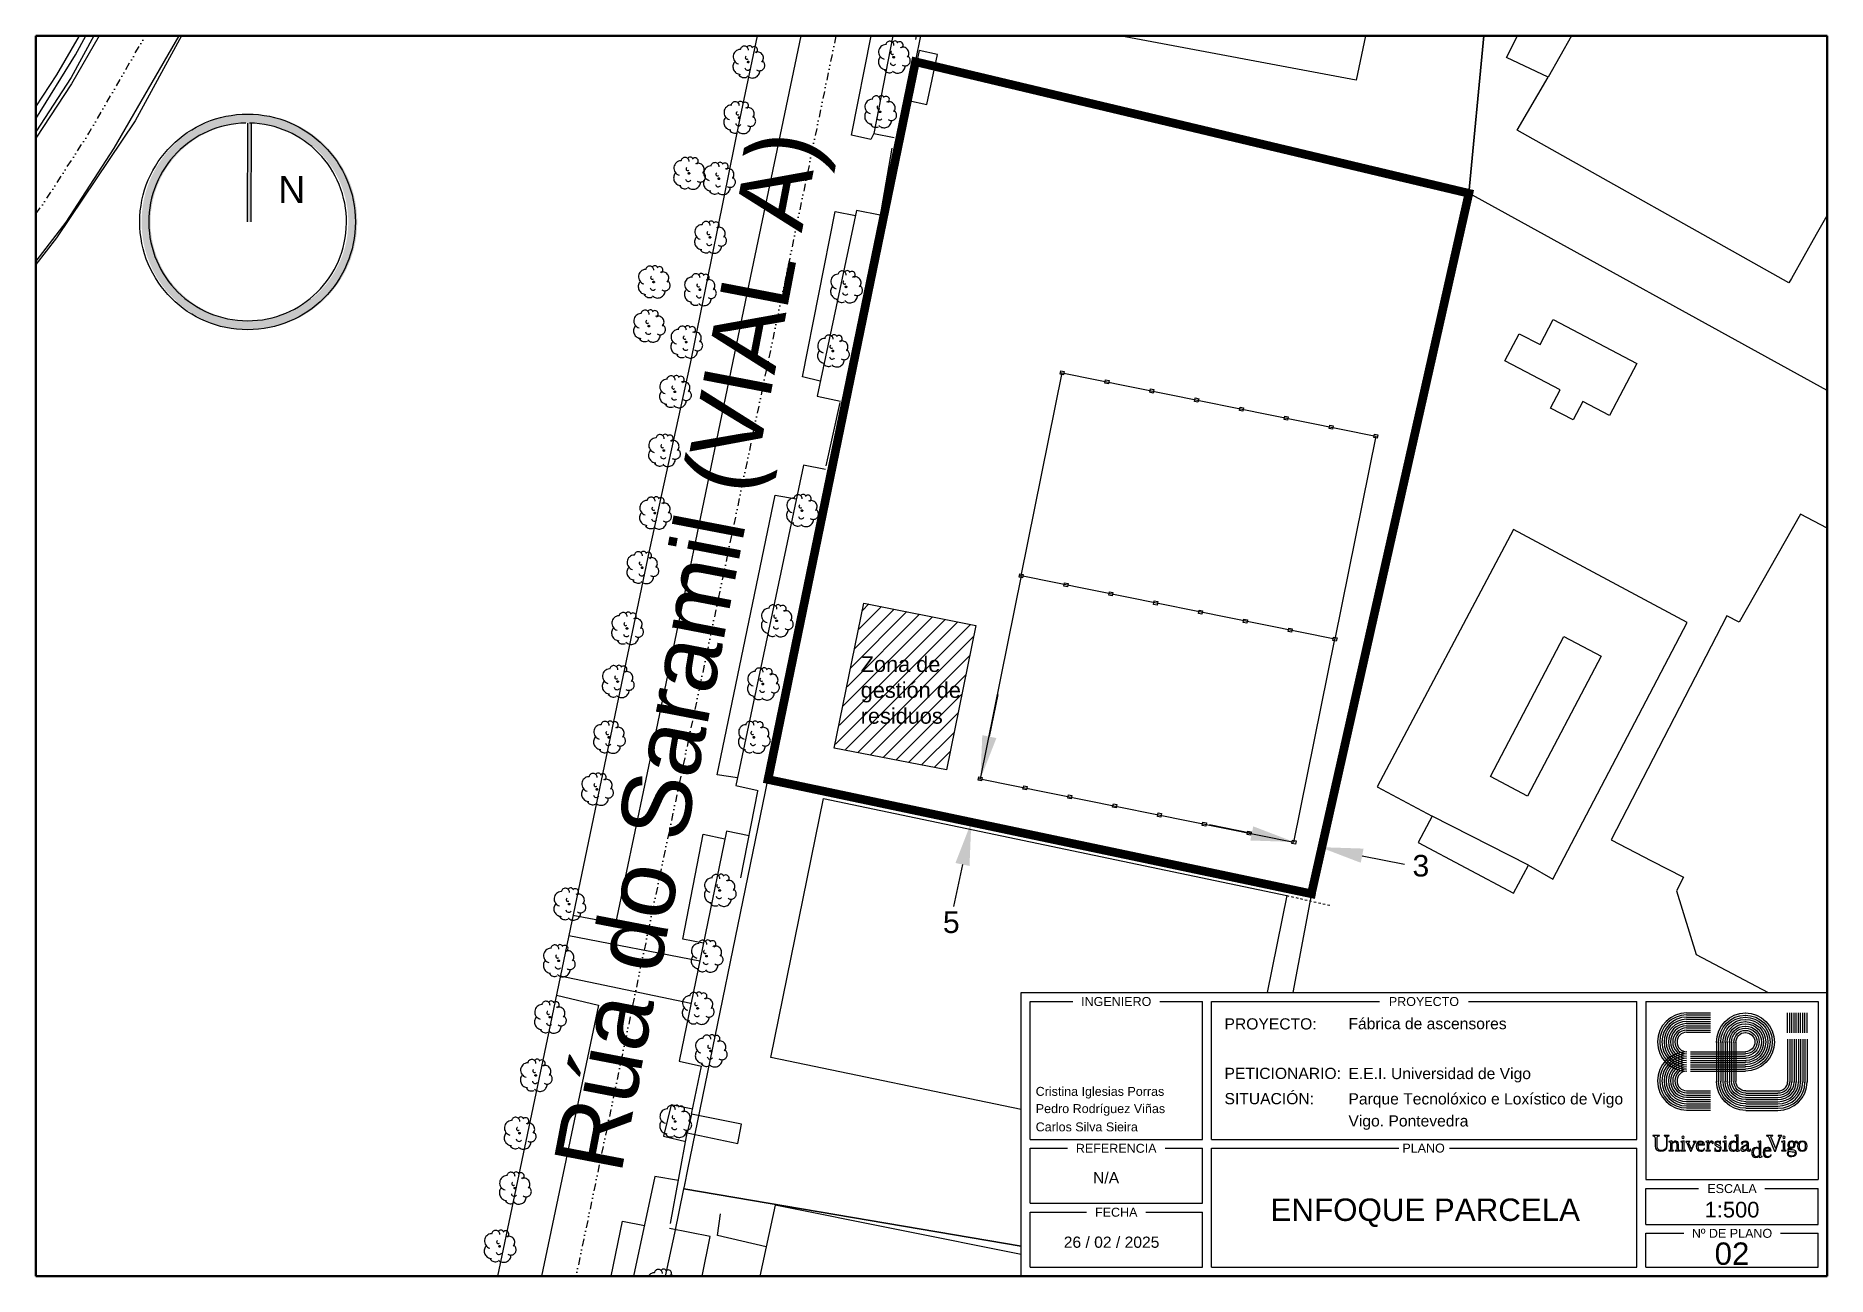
# Paper-space layout 'Enfoque de parcela' of a CAD drawing. Header units: metres, sheet in millimetres. Extents: x 9 to 409, y 9 to 286.
# The model-space entities are those that its viewports show. They can reach past a viewport. Long polylines and large blocks are cut down to what shows.
import ezdxf
from ezdxf.enums import TextEntityAlignment as Align

# ---------------------------------------------------------------- set-up
doc = ezdxf.new("R2010")
doc.units = ezdxf.units.M
doc.header["$MEASUREMENT"] = 0
doc.header["$PDSIZE"] = -1
for name, pattern in [('CONTINUA', [0]), ('DISCONT', [2, 1, -1]), ('MORSE_D', [31.75, 12.7, -6.35, 0, -6.35, 0, -6.35])]:
    doc.linetypes.add(name, pattern=pattern)
for name, color, linetype in [('000000 Nombre Calle', 7, 'Continuous'), ('052006 Division alturas', 9, 'Continuous'), ('052016 Cobertizo', 7, 'Continuous'), ('052019 Cubierta edificio auxiliar', 9, 'DISCONT'), ('052020 Edificacion alero', 2, 'Continuous'), ('052027 Edificacion por pie_alero', 2, 'Continuous'), ('052028 Edificacion pie nuevo', 2, 'Continuous'), ('072001 Borde aglomerado u hormigon', 7, 'Continuous'), ('072004 Bordillo Acera', 1, 'Continuous'), ('082003 Puerta', 7, 'Continuous'), ('082008 Bionda', 7, 'BIONDA'), ('092008 Monumento', 7, 'Continuous'), ('101001 Arbol', 3, 'Continuous'), ('102006 Seto', 3, 'SETO'), ('192006 Paso cebra', 9, 'Continuous'), ('192008 Linea blanca', 9, 'Continuous'), ('192009 Grandes aparcamientos', 9, 'Continuous'), ('202001 Eje Calle', 254, 'MORSE_D'), ('Estructura', 9, 'Continuous'), ('Gestión de residuos', 150, 'Continuous'), ('Norte enfoque', 7, 'Continuous'), ('PARCELA', 7, 'Continuous')]:
    doc.layers.add(name, color=color, linetype=linetype)
for name, color, linetype, lineweight in [('992006 Lineas cajetin', 7, 'Continuous', 0), ('Borde Formato', 7, 'Continuous', 50), ('Cajetin.Lineas', 7, 'CONTINUA', 25), ('Cajetin.Textos', 7, 'CONTINUA', 25), ('Cajetin.Titulos', 7, 'CONTINUA', 25), ('Ventana grafica 1', 7, 'Continuous', 25)]:
    doc.layers.add(name, color=color, linetype=linetype, lineweight=lineweight)
doc.styles.get("Standard").update_dxf_attribs({"font": 'arial.ttf'})
doc.linetypes.add('BIONDA', pattern='A,6,[137,GEOGRAMA.SHX,S=0.75,R=0,X=0,Y=-0.5],6', length=12)
doc.linetypes.add('SETO', pattern='A,0,-1.2,1,[135,GEOGRAMA.SHX,S=0.4,R=0,X=0.5,Y=-0.5],1', length=3.2)
doc.dimstyles.get("Standard").update_dxf_attribs({"dimtxt": 0.18, "dimasz": 0.18, "dimexe": 0.18, "dimexo": 0.0625, "dimgap": 0.09, "dimtad": 0, "dimtih": 1, "dimtoh": 1, "dimdec": 4, "dimzin": 0, "dimdsep": 46, "dimtxsty": 'Standard', "dimcen": 0.09, "dimadec": 0, "dimazin": 0, "dimtfac": 1, "dimtdec": 4, "dimtofl": 0, "dimtmove": 0, "dimatfit": 3, "dimfxl": 1, "dimtolj": 1, "dimtzin": 0, "dimarcsym": 0})

psp = doc.layouts.new('Enfoque de parcela')

# ---------------------------------------------------------------- texts
at = {"layer": 'Cajetin.Textos'}
for s, height, p in [('PROYECTO:', 2.5, (274.63, 64.29)), ('Fábrica de ascensores', 2.5, (302.3, 64.36)), ('PETICIONARIO:', 2.5, (274.63, 53.24)), ('E.E.I. Universidad de Vigo', 2.5, (302.3, 53.21)), ('Cristina Iglesias Porras', 2, (232.46, 49.47)), ('SITUACIÓN:', 2.5, (274.63, 47.6)), ('Parque Tecnolóxico e Loxístico de Vigo', 2.5, (302.3, 47.55)), ('Pedro Rodríguez Viñas', 2, (232.49, 45.62)), ('Vigo. Pontevedra', 2.5, (302.3, 42.63)), ('Carlos Silva Sieira', 2, (232.46, 41.54)), ('           N/A', 2.5, (234.61, 29.93)), ('  26 / 02 / 2025', 2.5, (236.79, 15.54))]:
    psp.add_text(s, height=height, dxfattribs=at).set_placement(p)
for s, height, p in [('ENFOQUE PARCELA', 5, (319.46, 21.54)), ('1:500', 3.5, (387.95, 22.31)), ('02', 5, (387.95, 11.73))]:
    psp.add_text(s, height=height, dxfattribs=at).set_placement(p, align=Align.CENTER)
at = {"layer": 'Cajetin.Titulos'}
for s, p in [('INGENIERO', (250.45, 70.54)), ('PROYECTO', (319.16, 70.54)), ('REFERENCIA', (250.45, 37.76)), ('PLANO', (319.08, 37.81)), ('ESCALA', (387.95, 28.76)), ('FECHA', (250.45, 23.48)), ('Nº DE PLANO', (387.95, 18.77))]:
    psp.add_text(s, height=2, dxfattribs=at).set_placement(p, align=Align.MIDDLE_CENTER)

msp = doc.modelspace()

# ---------------------------------------------------------------- texts
at = {"layer": '000000 Nombre Calle', "insert": (523844.7774, 4669617.29037), "char_height": 8, "attachment_point": 1, "rotation": 79.1426727}
msp.add_mtext_dynamic_manual_height_columns('Rúa do Saramil (VIAL A)', width=140.7683216, gutter_width=1, heights=[0], dxfattribs=at)
at = {"layer": 'Gestión de residuos', "insert": (523880.42474, 4669675.9377), "char_height": 1.8, "attachment_point": 1}
msp.add_mtext_dynamic_manual_height_columns('Zona de gestión de residuos', width=13.8913773, gutter_width=1, heights=[13.3069], dxfattribs=at)
at = {"layer": 'Norte enfoque', "insert": (523812.90334, 4669731.62585), "char_height": 3.12476, "attachment_point": 1, "rotation": 359.8995168}
msp.add_mtext_dynamic_manual_height_columns('N', width=3.7707307, gutter_width=0.05208, heights=[0], dxfattribs=at)

# ---------------------------------------------------------------- blocks, each defined once
blk = doc.blocks.new('ARBOL')
at = {"color": 0}
blk.add_circle((0, 0), 0.0939, dxfattribs=at)
for centre, radius, start, end in [((-0.9, 0.61), 0.852, 92.28, 254.58), ((-0.45, 1.37), 0.48, 359.2878, 173.6078), ((-0.15, 0.51), 0.192, 119.14, 310.56), ((0.16, 1.55), 0.336, 23.1565, 160.4665), ((0.7, 1.41), 0.384, 301.578, 139.328), ((1.05, 0.46), 0.708, 319.8556, 114.7656), ((1.31, -0.4), 0.612, 235.5275, 62.0275), ((-0.89, -0.54), 0.888, 142.64, 266.54), ((-0.48, -1.08), 0.72, 213.78, 295.32), ((-0.06, -0.61), 0.336, 189.64, 323.88), ((0.48, -1), 0.852, 224.67, 0.24)]:
    blk.add_arc(centre, radius, start, end, dxfattribs=at)
blk = doc.blocks.new('*D14')
at = {"layer": 'Defpoints', "color": 0, "transparency": 16777216}
for p in [(523930.64, 4669654.41), (523933.63, 4669653.8), (523933.64, 4669653.83)]:
    blk.add_point(p, dxfattribs=at)
at = {"layer": 'Estructura', "color": 0, "lineweight": -2, "transparency": 16777216}
for p, q in [((523925.74, 4669655.42), (523920.84, 4669656.41)), ((523930.65, 4669654.47), (523930.68, 4669654.61)), ((523933.64, 4669653.87), (523933.67, 4669654)), ((523938.54, 4669652.84), (523943.44, 4669651.85))]:
    blk.add_line(p, q, dxfattribs=at)
at = {"layer": 'Estructura', "color": 0, "transparency": 16777216}
for points in [[(523925.91, 4669656.24), (523925.58, 4669654.6), (523930.64, 4669654.43)], [(523938.7, 4669653.66), (523938.37, 4669652.02), (523933.64, 4669653.83)]]:
    blk.add_solid(points, dxfattribs=at)
at = {"layer": 'Estructura', "color": 0, "transparency": 16777216, "insert": (523945.34, 4669651.66), "char_height": 0.18, "width": 0.1179, "attachment_point": 5}
blk.add_mtext('\\A1;{\\H13.88889x;3}', dxfattribs=at)
blk = doc.blocks.new('*D15')
at = {"layer": 'Defpoints', "color": 0, "transparency": 16777216}
for p in [(523894.27, 4669661.75), (523893.21, 4669656.72), (523893.24, 4669656.72)]:
    blk.add_point(p, dxfattribs=at)
at = {"layer": 'Estructura', "color": 0, "lineweight": -2, "transparency": 16777216}
for p, q in [((523895.33, 4669666.64), (523896.36, 4669671.53)), ((523894.33, 4669661.74), (523894.48, 4669661.71)), ((523893.27, 4669656.71), (523893.42, 4669656.68)), ((523892.21, 4669651.82), (523891.18, 4669646.93))]:
    blk.add_line(p, q, dxfattribs=at)
at = {"layer": 'Estructura', "color": 0, "transparency": 16777216}
for points in [[(523894.51, 4669666.81), (523896.15, 4669666.47), (523894.3, 4669661.74)], [(523891.4, 4669651.99), (523893.03, 4669651.65), (523893.24, 4669656.72)]]:
    blk.add_solid(points, dxfattribs=at)
at = {"layer": 'Estructura', "color": 0, "transparency": 16777216, "insert": (523890.92, 4669645.11), "char_height": 0.18, "width": 0.1193, "attachment_point": 5}
blk.add_mtext('\\A1;{\\H13.88889x;5}', dxfattribs=at)

# ---------------------------------------------------------------- dimensions: what is measured, and where the dimension line sits
at = {"layer": 'Estructura'}
for base, p1, p2, angle, text, picture, middle in [((523893.24277, 4669656.71519), (523894.2708, 4669661.75095), (523893.21285, 4669656.72149), 258.1209691, '{\\H13.88889x;5}', '*D15', (523890.92021, 4669645.10769)), ((523933.63547, 4669653.82775), (523930.63707, 4669654.409), (523933.6308, 4669653.80459), 348.5860322, '{\\H13.88889x;3}', '*D14', (523945.33676, 4669651.65553))]:
    dim = msp.add_linear_dim(base=base, p1=p1, p2=p2, angle=angle, text=text, dimstyle='Standard', override={"dimasz": 5, "dimtmove": 2}, dxfattribs=at)
    dim.commit()
    dim.dimension.update_dxf_attribs({"geometry": picture, "text_midpoint": middle, "dimtype": 161})

# ---------------------------------------------------------------- hatches: boundary and pattern name
at = {"layer": 'Gestión de residuos', "true_color": 0x000000}
h = msp.add_hatch(dxfattribs=at)
h.set_pattern_fill('ANSI31', color=18, scale=10)
h.set_pattern_definition([(45, (0, 0), (-0.88388347648, 0.88388347648), [])])
h.paths.add_polyline_path([(523893.72064, 4669679.44831), (523893.65092, 4669679.46239), (523893.665, 4669679.53211), (523891.9568, 4669679.87698), (523891.94272, 4669679.80725), (523891.80327, 4669679.83541), (523891.81735, 4669679.90513), (523890.10915, 4669680.25), (523890.09507, 4669680.18027), (523889.95563, 4669680.20843), (523889.9697, 4669680.27815), (523888.2615, 4669680.62302), (523888.24743, 4669680.55329), (523888.10798, 4669680.58145), (523888.12206, 4669680.65117), (523886.41385, 4669680.99604), (523886.39978, 4669680.92631), (523886.26033, 4669680.95447), (523886.27441, 4669681.02419), (523884.56621, 4669681.36906), (523884.55213, 4669681.29933), (523884.41269, 4669681.32749), (523884.42676, 4669681.39721), (523882.71856, 4669681.74208), (523882.70448, 4669681.67235), (523882.56504, 4669681.70051), (523882.57911, 4669681.77023), (523880.87091, 4669682.1151), (523880.85684, 4669682.04537), (523880.78711, 4669682.05945), (523879.12612, 4669673.83219), (523879.19584, 4669673.81811), (523879.18177, 4669673.74839), (523880.88997, 4669673.40352), (523880.90404, 4669673.47325), (523881.04349, 4669673.44509), (523881.02941, 4669673.37537), (523882.73762, 4669673.0305), (523882.75169, 4669673.10023), (523882.89114, 4669673.07207), (523882.87706, 4669673.00235), (523884.58526, 4669672.65748), (523884.59934, 4669672.72721), (523884.73878, 4669672.69905), (523884.72471, 4669672.62933), (523886.43291, 4669672.28446), (523886.44699, 4669672.35419), (523886.58643, 4669672.32603), (523886.57236, 4669672.25631), (523888.28056, 4669671.91145), (523888.29463, 4669671.98117), (523888.43408, 4669671.95302), (523888.42, 4669671.88329), (523890.1282, 4669671.53843), (523890.14228, 4669671.60815), (523890.28173, 4669671.58), (523890.26765, 4669671.51027), (523891.97585, 4669671.16541), (523891.98993, 4669671.23513), (523892.05965, 4669671.22105)])
h.paths.add_polyline_path([(523892.0315, 4669671.08161), (523891.96178, 4669671.09568), (523891.97585, 4669671.16541), (523890.26765, 4669671.51027), (523890.25357, 4669671.44055), (523890.11413, 4669671.4687), (523890.1282, 4669671.53843), (523888.42, 4669671.88329), (523888.40593, 4669671.81357), (523888.26648, 4669671.84172), (523888.28056, 4669671.91145), (523886.57236, 4669672.25631), (523886.55828, 4669672.18659), (523886.41883, 4669672.21474), (523886.43291, 4669672.28446), (523884.72471, 4669672.62933), (523884.71063, 4669672.55961), (523884.57119, 4669672.58776), (523884.58526, 4669672.65748), (523882.87706, 4669673.00235), (523882.86298, 4669672.93263), (523882.72354, 4669672.96078), (523882.73762, 4669673.0305), (523881.02941, 4669673.37537), (523881.01534, 4669673.30565), (523880.87589, 4669673.3338), (523880.88997, 4669673.40352), (523879.18177, 4669673.74839), (523879.16769, 4669673.67867), (523879.09797, 4669673.69275), (523877.43697, 4669665.46549), (523877.5067, 4669665.45141), (523877.49262, 4669665.38169), (523879.20082, 4669665.03682), (523879.2149, 4669665.10654), (523879.35434, 4669665.07839), (523879.34027, 4669665.00867), (523881.04847, 4669664.6638), (523881.06255, 4669664.73352), (523881.20199, 4669664.70537), (523881.18791, 4669664.63565), (523882.89612, 4669664.29078), (523882.91019, 4669664.3605), (523883.04964, 4669664.33235), (523883.03556, 4669664.26263), (523884.74376, 4669663.91776), (523884.75784, 4669663.98748), (523884.89729, 4669663.95933), (523884.88321, 4669663.88961), (523886.59141, 4669663.54474), (523886.60549, 4669663.61446), (523886.74493, 4669663.58631), (523886.73086, 4669663.51659), (523888.43906, 4669663.17172), (523888.45313, 4669663.24144), (523888.59258, 4669663.21329), (523888.5785, 4669663.14357), (523890.28671, 4669662.7987), (523890.30078, 4669662.86842), (523890.3705, 4669662.85435)])
at = {"layer": 'Norte enfoque'}
h = msp.add_hatch(color=256, dxfattribs=at)
h.dxf.hatch_style = 1
h.paths.add_polyline_path([(523797.07649, 4669726.31972, 1), (523822.07456, 4669726.27588, 1)])
h.paths.add_polyline_path([(523809.3873, 4669737.75372), (523809.36721, 4669726.29816), (523809.78384, 4669726.29743), (523809.80393, 4669737.75299, -109.99090834)], flags=16)
h.paths.add_polyline_path([(523811.78117, 4669726.79679), (523816.49601, 4669726.78852), (523816.50731, 4669733.22774), (523811.79246, 4669733.23601)], flags=8)

# ---------------------------------------------------------------- linework, layer by layer
at = {"layer": '052006 Division alturas', "flags": 128}
for points in [[(523966.20849, 4669754.01038), (523960.10849, 4669743.08038)], [(523953.40849, 4669662.02038), (523961.92849, 4669678.24038), (523966.23849, 4669675.98038), (523957.70849, 4669659.75038), (523953.40849, 4669662.02038)], [(523957.81849, 4669651.75038), (523946.65849, 4669657.42038)]]:
    msp.add_lwpolyline(points, dxfattribs=at)
at = {"layer": '052016 Cobertizo', "flags": 128}
for points in [[(523887.19849, 4669746.17038), (523885.94849, 4669740.38038), (523888.08849, 4669739.92038), (523889.32849, 4669745.71038), (523887.19849, 4669746.17038)], [(523860.31849, 4669620.72038), (523866.19849, 4669619.49038), (523866.61849, 4669621.73038), (523860.82849, 4669622.86038), (523860.31849, 4669620.72038)]]:
    msp.add_lwpolyline(points, dxfattribs=at)
at = {"layer": '052019 Cubierta edificio auxiliar', "flags": 128}
for points in [[(523929.78849, 4669648.21038), (523934.84849, 4669647.08038)], [(523903.23849, 4669614.88038), (523902.60849, 4669611.96038)]]:
    msp.add_lwpolyline(points, dxfattribs=at)
at = {"layer": '052020 Edificacion alero', "flags": 128}
for points in [[(523992.54849, 4669690.73237), (523989.33849, 4669692.43038), (523982.24849, 4669679.92038), (523980.80849, 4669680.63038), (523967.39849, 4669654.67038), (523972.08849, 4669652.26038), (523975.77849, 4669650.36038), (523974.95849, 4669648.76038), (523977.24849, 4669641.39038), (523992.54849, 4669633.27721)], [(523960.61849, 4669650.13038), (523976.19849, 4669679.86038), (523956.07849, 4669690.64038), (523940.25849, 4669660.81038), (523946.65849, 4669657.42038), (523945.03849, 4669654.36038), (523956.08849, 4669648.50038), (523957.81849, 4669651.75038), (523960.61849, 4669650.13038)], [(523992.54849, 4669611.26536), (523970.09849, 4669623.59038), (523964.37849, 4669613.48038), (523955.31849, 4669618.42038), (523946.01849, 4669601.54038), (523963.34849, 4669587.06038), (523970.61849, 4669582.49038), (523992.54849, 4669570.36562)], [(523912.28849, 4669603.97038), (523870.50849, 4669612.33038), (523865.22849, 4669587.82038), (523907.05849, 4669579.29038), (523912.28849, 4669603.97038)]]:
    msp.add_lwpolyline(points, dxfattribs=at)
at = {"layer": '052027 Edificacion por pie_alero', "flags": 128}
for points in [[(523992.54849, 4669727.29582), (523992.22849, 4669726.73038), (523991.15849, 4669724.84038), (523988.27849, 4669719.74038), (523987.98849, 4669719.23038), (523956.50849, 4669736.95038), (523960.10849, 4669743.08038), (523955.25849, 4669745.37038), (523960.93849, 4669756.34038), (523966.20849, 4669754.01038), (523971.87849, 4669764.46038), (523966.35849, 4669767.65038), (523963.70849, 4669769.46038), (523962.21849, 4669771.45038), (523961.20849, 4669773.46038), (523960.77849, 4669775.55038), (523960.82849, 4669777.60038), (523961.27849, 4669779.50038), (523971.14849, 4669796.74038), (523971.29701, 4669797.00038)], [(523876.11849, 4669659.45038), (523929.78849, 4669648.21038), (523923.74849, 4669618.27038), (523870.00849, 4669629.43038), (523876.11849, 4669659.45038)]]:
    msp.add_lwpolyline(points, dxfattribs=at)
at = {"layer": '052028 Edificacion pie nuevo', "flags": 128}
msp.add_lwpolyline([(523948.89827, 4669797.00038), (523937.85849, 4669742.71038), (523897.54849, 4669750.30038), (523907.65541, 4669797.00038)], dxfattribs=at)
at = {"layer": '072001 Borde aglomerado u hormigon', "flags": 128}
msp.add_lwpolyline([(523805.90849, 4669756.84038), (523801.43849, 4669747.96038), (523793.84849, 4669734.84038), (523788.29849, 4669726.26038), (523782.67849, 4669718.94038)], dxfattribs=at)
at = {"layer": '072004 Bordillo Acera', "flags": 128}
for points in [[(523792.71849, 4669750.01038), (523788.90849, 4669743.03038), (523784.22849, 4669735.84038), (523778.64849, 4669728.02038)], [(523780.10849, 4669731.23038), (523784.34849, 4669737.49038), (523789.42849, 4669745.65038), (523795.66849, 4669757.47038)], [(523878.72362, 4669797.00038), (523875.37849, 4669780.92038), (523870.37849, 4669757.12038), (523866.40849, 4669738.33038), (523860.63849, 4669709.88038), (523855.89849, 4669688.16038), (523849.78849, 4669658.96038), (523844.07849, 4669631.54038), (523840.15849, 4669612.74038), (523834.72849, 4669586.99038), (523828.69849, 4669558.71038), (523823.18849, 4669531.81038), (523826.36849, 4669526.43038), (523823.14849, 4669516.54038), (523820.21849, 4669509.09038), (523817.03849, 4669501.49038), (523812.40849, 4669492.28038), (523805.23849, 4669479.80038), (523798.78849, 4669478.56038), (523792.88849, 4669470.01038), (523786.12849, 4669461.93038), (523778.12849, 4669453.40038), (523769.31849, 4669445.36038), (523767.95849, 4669444.28038)], [(523887.34849, 4669749.80038), (523884.60849, 4669750.29038), (523881.92849, 4669736.55038), (523884.30849, 4669736.09038)], [(523882.68849, 4669727.07038), (523879.92849, 4669727.62038), (523875.35849, 4669706.11038), (523878.06849, 4669705.54038)], [(523876.33849, 4669697.61038), (523873.78849, 4669698.11038), (523865.94849, 4669660.97038), (523868.51849, 4669660.38038)], [(523867.48849, 4669655.13038), (523864.84849, 4669655.68038), (523859.37849, 4669629.01038), (523861.95849, 4669628.44038)], [(523860.94849, 4669623.47038), (523858.46849, 4669623.95038), (523857.56849, 4669620.31038), (523860.13849, 4669619.72038)], [(523859.29849, 4669615.19038), (523856.57849, 4669615.66038), (523852.05849, 4669594.68038), (523854.87849, 4669594.17038)]]:
    msp.add_lwpolyline(points, dxfattribs=at)
at = {"layer": '082003 Puerta', "flags": 128}
for points in [[(523886.79849, 4669747.43038), (523889.11849, 4669757.45038)], [(523882.81849, 4669727.70038), (523884.06849, 4669734.86038)], [(523876.41849, 4669698.01038), (523878.02849, 4669705.36038)], [(523866.53849, 4669650.27038), (523868.50849, 4669660.32038)], [(523860.82849, 4669622.86038), (523861.95849, 4669628.44038)], [(523858.37849, 4669610.20038), (523860.31849, 4669620.72038)]]:
    msp.add_lwpolyline(points, dxfattribs=at)
at = {"layer": '082008 Bionda', "flags": 128}
msp.add_lwpolyline([(523817.75384, 4669797.00038), (523817.70849, 4669796.74038), (523816.50849, 4669789.95038), (523815.43849, 4669785.92038), (523811.76849, 4669772.19038), (523810.46849, 4669768.50038), (523807.77849, 4669760.89038), (523803.18849, 4669750.61038), (523796.32849, 4669738.03038), (523787.22849, 4669724.47038), (523780.09849, 4669715.23038), (523770.78849, 4669705.24038), (523768.49849, 4669702.92038), (523756.57849, 4669690.78038), (523745.43849, 4669679.95038), (523740.13849, 4669673.88038), (523728.99849, 4669662.55038), (523725.57849, 4669658.81038)], dxfattribs=at)
at = {"layer": '092008 Monumento', "flags": 128}
msp.add_lwpolyline([(523970.35849, 4669709.88038), (523967.19849, 4669703.85038), (523964.10849, 4669705.47038), (523962.98849, 4669703.34038), (523960.37849, 4669704.70038), (523961.48849, 4669706.82038), (523955.08849, 4669710.18038), (523956.74849, 4669713.34038), (523959.15849, 4669712.08038), (523960.67849, 4669714.99038), (523970.35849, 4669709.88038)], dxfattribs=at)
at = {"layer": '102006 Seto', "flags": 128}
msp.add_lwpolyline([(523926.55849, 4669606.80038), (523961.44849, 4669578.32038), (523992.54849, 4669553.10487)], dxfattribs=at)
at = {"layer": '192006 Paso cebra', "flags": 128}
for points in [[(523846.58849, 4669643.59038), (523861.76849, 4669640.64038)], [(523860.74849, 4669635.71038), (523845.60849, 4669638.88038)]]:
    msp.add_lwpolyline(points, dxfattribs=at)
at = {"layer": '192008 Linea blanca', "flags": 128}
for points in [[(523780.12849, 4669732.49038), (523787.25849, 4669743.34038), (523791.69849, 4669751.04038)], [(523793.45849, 4669750.11038), (523788.94849, 4669742.30038), (523781.75849, 4669731.34038)]]:
    msp.add_lwpolyline(points, dxfattribs=at)
at = {"layer": '192009 Grandes aparcamientos', "flags": 128}
for points in [[(523883.40814, 4669797.00038), (523878.30849, 4669771.05038), (523873.55849, 4669748.18038), (523867.44849, 4669719.10038), (523862.44849, 4669694.91038), (523856.47849, 4669666.32038), (523851.99849, 4669644.99038), (523847.06849, 4669645.90038)], [(523881.92849, 4669736.55038), (523881.57849, 4669735.85038), (523879.35849, 4669736.37038), (523881.87849, 4669749.14038), (523884.29849, 4669748.70038)], [(523875.72849, 4669707.85038), (523873.68849, 4669708.36038), (523877.44849, 4669727.52038), (523879.80849, 4669727.05038)], [(523866.13849, 4669661.87038), (523863.77849, 4669662.20038), (523870.49849, 4669694.61038), (523872.95849, 4669694.20038)], [(523862.18849, 4669642.71038), (523859.79849, 4669643.17038), (523862.17849, 4669655.32038), (523864.66849, 4669654.79038)], [(523845.14849, 4669636.67038), (523850.02849, 4669635.53038), (523842.44849, 4669599.52038), (523835.25849, 4669564.91038), (523826.76849, 4669525.59038)], [(523971.38849, 4669622.88038), (523972.47849, 4669624.84038), (523992.54849, 4669613.83239)], [(523852.24849, 4669595.56038), (523849.83849, 4669596.02038), (523852.80849, 4669610.48038), (523855.34849, 4669609.96038)], [(523869.46597, 4669607.49097), (523863.82849, 4669608.81038), (523864.16849, 4669611.34038)], [(523855.10849, 4669595.23038), (523859.96849, 4669594.13038), (523862.98849, 4669608.68038), (523858.25849, 4669609.63038)]]:
    msp.add_lwpolyline(points, dxfattribs=at)
at = {"layer": '202001 Eje Calle', "ltscale": 0.25, "flags": 128}
for points in [[(523802.5328, 4669797.00038), (523802.34076, 4669796.06468), (523800.77151, 4669788.45128), (523798.10863, 4669778.37332), (523794.04926, 4669767.24081), (523787.65016, 4669753.31816), (523781.73306, 4669743.61699), (523775.81369, 4669734.94205), (523769.27328, 4669726.74868), (523759.59803, 4669715.78677), (523719.95608, 4669676.21488), (523703.29851, 4669658.33337), (523694.90329, 4669648.65114), (523685.06754, 4669636.31193), (523677.99575, 4669626.29685), (523669.69289, 4669613.67889), (523663.1007, 4669602.73467), (523656.89641, 4669590.839), (523651.4604, 4669579.04444), (523646.71438, 4669568.36589), (523641.2263, 4669553.46121), (523635.80854, 4669535.59351), (523631.70407, 4669519.2251), (523630.90325, 4669514.89867), (523629.45647, 4669506.37432), (523627.70211, 4669494.93632), (523626.44313, 4669483.18915), (523625.80012, 4669476.11603), (523625.30618, 4669468.00554), (523625.11884, 4669462.03034), (523625.04948, 4669455.32256), (523625.08908, 4669448.35287), (523625.27646, 4669442.40611), (523625.62893, 4669436.03229), (523626.36504, 4669429.52509), (523629.67884, 4669403.93294), (523631.5142, 4669391.03528), (523632.28006, 4669383.84644), (523632.67773, 4669376.24989), (523632.84032, 4669367.61242), (523633.68849, 4669344.18038)], [(523641.61279, 4669506.32307), (523647.13104, 4669532.44101), (523648.60223, 4669537.65807), (523651.39377, 4669546.21476), (523654.40128, 4669554.84368), (523657.87207, 4669563.92424), (523661.42141, 4669572.64086), (523665.95247, 4669582.595), (523670.79068, 4669592.01731), (523675.4064, 4669599.91262), (523680.41312, 4669608.26387), (523685.75612, 4669616.57182), (523691.30999, 4669624.52901), (523696.14625, 4669631.19657), (523700.4745, 4669636.70064), (523705.56621, 4669642.94866), (523708.2007, 4669645.99541), (523715.84963, 4669654.60926), (523724.74983, 4669664.20415), (523743.64018, 4669683.34517), (523766.25385, 4669705.72911), (523774.79723, 4669714.7762), (523780.05703, 4669721.04487), (523785.55014, 4669728.19959), (523790.98116, 4669736.59565), (523798.48041, 4669749.55879), (523802.83444, 4669758.20841), (523805.89706, 4669766.07953), (523807.25037, 4669769.91227), (523808.73002, 4669774.07863), (523811.07656, 4669782.63373), (523811.97043, 4669786.61195), (523812.82599, 4669790.36857), (523814.04888, 4669797.00038)], [(523887.91985, 4669797.00038), (523885.10849, 4669783.66038), (523882.00849, 4669769.35038), (523871.55849, 4669719.01038), (523864.11849, 4669683.61038), (523855.75849, 4669643.97038), (523848.34849, 4669608.49038), (523839.60111, 4669566.98991)]]:
    msp.add_lwpolyline(points, dxfattribs=at)
at = {"layer": '992006 Lineas cajetin'}
msp.add_lwpolyline([(523992.54849, 4669797.00038), (523992.54849, 4669297.00038)], dxfattribs=at)
at = {"layer": 'Estructura'}
for p, q in [((523899.02031, 4669685.2763), (523903.76982, 4669708.80165)), ((523903.5342, 4669708.64518), (523903.57378, 4669708.84123)), ((523903.92629, 4669708.56603), (523903.5342, 4669708.64518)), ((523903.57378, 4669708.84123), (523903.61335, 4669709.03727)), ((523903.57378, 4669708.84123), (523903.76982, 4669708.80165)), ((523903.61335, 4669709.03727), (523904.00544, 4669708.95812)), ((523903.76982, 4669708.80165), (523940.13609, 4669701.4597)), ((523904.00544, 4669708.95812), (523903.92629, 4669708.56603)), ((523908.76896, 4669707.79238), (523908.80854, 4669707.98842)), ((523908.80854, 4669707.98842), (523909.20063, 4669707.90927)), ((523909.20063, 4669707.90927), (523909.12147, 4669707.51718)), ((523908.72938, 4669707.59633), (523908.76896, 4669707.79238)), ((523909.12147, 4669707.51718), (523908.72938, 4669707.59633)), ((523913.92456, 4669706.54748), (523913.96414, 4669706.74353)), ((523914.31665, 4669706.46833), (523913.92456, 4669706.54748)), ((523913.96414, 4669706.74353), (523914.00372, 4669706.93957)), ((523914.00372, 4669706.93957), (523914.39581, 4669706.86041)), ((523914.39581, 4669706.86041), (523914.31665, 4669706.46833)), ((523919.15932, 4669705.69468), (523919.1989, 4669705.89072)), ((523919.1989, 4669705.89072), (523919.59099, 4669705.81156)), ((523919.59099, 4669705.81156), (523919.51183, 4669705.41948)), ((523919.11974, 4669705.49863), (523919.15932, 4669705.69468)), ((523919.51183, 4669705.41948), (523919.11974, 4669705.49863)), ((523924.31492, 4669704.44978), (523924.3545, 4669704.64583)), ((523924.70701, 4669704.37062), (523924.31492, 4669704.44978)), ((523924.3545, 4669704.64583), (523924.39408, 4669704.84187)), ((523924.39408, 4669704.84187), (523924.78617, 4669704.76271)), ((523924.78617, 4669704.76271), (523924.70701, 4669704.37062)), ((523929.54968, 4669703.59698), (523929.58926, 4669703.79302)), ((523929.58926, 4669703.79302), (523929.98135, 4669703.71386)), ((523929.5101, 4669703.40093), (523929.54968, 4669703.59698)), ((523929.90219, 4669703.32177), (523929.5101, 4669703.40093)), ((523929.98135, 4669703.71386), (523929.90219, 4669703.32177)), ((523934.70529, 4669702.35208), (523934.74487, 4669702.54813)), ((523935.09738, 4669702.27292), (523934.70529, 4669702.35208)), ((523934.74487, 4669702.54813), (523934.78444, 4669702.74417)), ((523934.78444, 4669702.74417), (523935.17653, 4669702.66501)), ((523935.17653, 4669702.66501), (523935.09738, 4669702.27292)), ((523939.94005, 4669701.49928), (523939.97963, 4669701.69532)), ((523939.97963, 4669701.69532), (523940.37172, 4669701.61616)), ((523940.13609, 4669701.4597), (523935.38658, 4669677.93435)), ((523939.90047, 4669701.30323), (523939.94005, 4669701.49928)), ((523940.29256, 4669701.22407), (523939.90047, 4669701.30323)), ((523940.37172, 4669701.61616), (523940.29256, 4669701.22407)), ((523898.78468, 4669685.11983), (523898.82426, 4669685.31588)), ((523899.17677, 4669685.04068), (523898.78468, 4669685.11983)), ((523898.82426, 4669685.31588), (523898.86384, 4669685.51192)), ((523898.82426, 4669685.31588), (523899.02031, 4669685.2763)), ((523898.86384, 4669685.51192), (523899.25593, 4669685.43276)), ((523899.25593, 4669685.43276), (523899.17677, 4669685.04068)), ((523903.97987, 4669684.07098), (523904.01945, 4669684.26703)), ((523904.37196, 4669683.99182), (523903.97987, 4669684.07098)), ((523904.01945, 4669684.26703), (523904.05902, 4669684.46307)), ((523904.05902, 4669684.46307), (523904.45111, 4669684.38391)), ((523904.45111, 4669684.38391), (523904.37196, 4669683.99182)), ((523909.17505, 4669683.02213), (523909.21463, 4669683.21818)), ((523909.56714, 4669682.94297), (523909.17505, 4669683.02213)), ((523909.21463, 4669683.21818), (523909.25421, 4669683.41422)), ((523909.25421, 4669683.41422), (523909.6463, 4669683.33506)), ((523909.6463, 4669683.33506), (523909.56714, 4669682.94297)), ((523914.37023, 4669681.97328), (523914.40981, 4669682.16933)), ((523914.76232, 4669681.89412), (523914.37023, 4669681.97328)), ((523914.40981, 4669682.16933), (523914.44939, 4669682.36537)), ((523914.44939, 4669682.36537), (523914.84148, 4669682.28621)), ((523914.84148, 4669682.28621), (523914.76232, 4669681.89412)), ((523919.56541, 4669680.92443), (523919.60499, 4669681.12048)), ((523919.9575, 4669680.84527), (523919.56541, 4669680.92443)), ((523919.60499, 4669681.12048), (523919.64457, 4669681.31652)), ((523919.64457, 4669681.31652), (523920.03666, 4669681.23736)), ((523920.03666, 4669681.23736), (523919.9575, 4669680.84527)), ((523924.76059, 4669679.87558), (523924.80017, 4669680.07163)), ((523925.15268, 4669679.79642), (523924.76059, 4669679.87558)), ((523924.80017, 4669680.07163), (523924.83975, 4669680.26767)), ((523924.83975, 4669680.26767), (523925.23184, 4669680.18851)), ((523925.23184, 4669680.18851), (523925.15268, 4669679.79642)), ((523929.95577, 4669678.82673), (523929.99535, 4669679.02278)), ((523930.34786, 4669678.74757), (523929.95577, 4669678.82673)), ((523929.99535, 4669679.02278), (523930.03493, 4669679.21882)), ((523930.03493, 4669679.21882), (523930.42702, 4669679.13966)), ((523930.42702, 4669679.13966), (523930.34786, 4669678.74757)), ((523935.15096, 4669677.77788), (523935.19054, 4669677.97393)), ((523935.54305, 4669677.69872), (523935.15096, 4669677.77788)), ((523935.19054, 4669677.97393), (523935.23011, 4669678.16997)), ((523935.23011, 4669678.16997), (523935.6222, 4669678.09081)), ((523935.6222, 4669678.09081), (523935.54305, 4669677.69872)), ((523894.03517, 4669661.59448), (523894.07475, 4669661.79053)), ((523894.42726, 4669661.51532), (523894.03517, 4669661.59448)), ((523894.07475, 4669661.79053), (523894.11433, 4669661.98657)), ((523894.07475, 4669661.79053), (523894.2708, 4669661.75095)), ((523894.11433, 4669661.98657), (523894.50642, 4669661.90741)), ((523894.50642, 4669661.90741), (523894.42726, 4669661.51532)), ((523899.23035, 4669660.54563), (523899.26993, 4669660.74168)), ((523899.62244, 4669660.46647), (523899.23035, 4669660.54563)), ((523899.26993, 4669660.74168), (523899.30951, 4669660.93772)), ((523899.30951, 4669660.93772), (523899.7016, 4669660.85856)), ((523899.7016, 4669660.85856), (523899.62244, 4669660.46647)), ((523904.42554, 4669659.49678), (523904.46512, 4669659.69283)), ((523904.81763, 4669659.41762), (523904.42554, 4669659.49678)), ((523904.46512, 4669659.69283), (523904.5047, 4669659.88887)), ((523904.5047, 4669659.88887), (523904.89678, 4669659.80971)), ((523904.89678, 4669659.80971), (523904.81763, 4669659.41762)), ((523909.62072, 4669658.44793), (523909.6603, 4669658.64398)), ((523910.01281, 4669658.36877), (523909.62072, 4669658.44793)), ((523909.6603, 4669658.64398), (523909.69988, 4669658.84002)), ((523909.69988, 4669658.84002), (523910.09197, 4669658.76086)), ((523910.09197, 4669658.76086), (523910.01281, 4669658.36877)), ((523914.8159, 4669657.39908), (523914.85548, 4669657.59513)), ((523915.20799, 4669657.31992), (523914.8159, 4669657.39908)), ((523914.85548, 4669657.59513), (523914.89506, 4669657.79117)), ((523914.89506, 4669657.79117), (523915.28715, 4669657.71201)), ((523915.28715, 4669657.71201), (523915.20799, 4669657.31992)), ((523920.01108, 4669656.35023), (523920.05066, 4669656.54628)), ((523920.40317, 4669656.27107), (523920.01108, 4669656.35023)), ((523920.05066, 4669656.54628), (523920.09024, 4669656.74232)), ((523920.09024, 4669656.74232), (523920.48233, 4669656.66316)), ((523920.48233, 4669656.66316), (523920.40317, 4669656.27107)), ((523925.20626, 4669655.30138), (523925.24584, 4669655.49742)), ((523925.59835, 4669655.22222), (523925.20626, 4669655.30138)), ((523925.24584, 4669655.49742), (523925.28542, 4669655.69347)), ((523925.28542, 4669655.69347), (523925.67751, 4669655.61431)), ((523925.67751, 4669655.61431), (523925.59835, 4669655.22222)), ((523930.40144, 4669654.25253), (523930.44102, 4669654.44857)), ((523930.79353, 4669654.17337), (523930.40144, 4669654.25253)), ((523930.44102, 4669654.44857), (523930.4806, 4669654.64462)), ((523930.4806, 4669654.64462), (523930.87269, 4669654.56546)), ((523930.87269, 4669654.56546), (523930.79353, 4669654.17337))]:
    msp.add_line(p, q, dxfattribs=at)
msp.add_lwpolyline([(523894.2708, 4669661.75095), (523930.63707, 4669654.409), (523935.38658, 4669677.93435), (523899.02031, 4669685.2763)], close=True, dxfattribs=at)
at = {"layer": 'Gestión de residuos'}
msp.add_lwpolyline([(523880.78236, 4669682.11437), (523893.75835, 4669679.5284), (523890.35508, 4669662.78122), (523877.36393, 4669665.31214), (523880.78236, 4669682.11437)], dxfattribs=at)
at = {"layer": 'Norte enfoque'}
for p, q in [((523809.36721, 4669726.29816), (523809.3873, 4669737.75561)), ((523809.78384, 4669726.29743), (523809.80394, 4669737.75488))]:
    msp.add_line(p, q, dxfattribs=at)
msp.add_circle((523809.36721, 4669726.29816), 12.49905, dxfattribs=at)
msp.add_arc((523809.36721, 4669726.29816), 11.45747, 90.9413156, 88.8577179, dxfattribs=at)
at = {"layer": 'PARCELA'}
for points in [[(523950.90814, 4669729.61303), (523886.77014, 4669744.86253), (523886.80114, 4669745.01253), (523892.29714, 4669771.76353), (523897.33714, 4669796.30353), (523897.48031, 4669797.00038)], [(523992.73864, 4669706.57253), (523950.90814, 4669729.61303), (523957.35836, 4669797.00038)], [(523957.35836, 4669797.00038), (523950.90814, 4669729.61303)], [(523924.16764, 4669603.26153), (523859.93314, 4669614.24253), (523859.95364, 4669614.34203), (523859.97214, 4669614.43253), (523859.98264, 4669614.48253), (523860.02264, 4669614.67803), (523860.04414, 4669614.78203), (523860.06464, 4669614.88203), (523860.35014, 4669616.27103), (523860.38914, 4669616.46103), (523869.39014, 4669660.26953), (523869.66614, 4669661.61253), (523869.67814, 4669661.67203), (523932.66814, 4669648.42203), (523932.48814, 4669647.45203), (523924.26764, 4669603.75153), (523924.20764, 4669603.46153), (523924.18764, 4669603.36153), (523924.16764, 4669603.26153)], [(523917.23764, 4669567.15103), (523851.92564, 4669577.00103), (523851.94714, 4669577.10103), (523851.95814, 4669577.15053), (523851.97764, 4669577.24103), (523851.99914, 4669577.34053), (523852.18464, 4669578.19703), (523852.66814, 4669580.43053), (523858.87664, 4669609.10153), (523859.93314, 4669614.24253), (523924.16764, 4669603.26153), (523917.26764, 4669567.29103), (523917.25764, 4669567.24103), (523917.23764, 4669567.15103)]]:
    msp.add_lwpolyline(points, dxfattribs=at)
at = {"layer": 'PARCELA', "const_width": 1}
msp.add_lwpolyline([(523932.66814, 4669648.42203), (523869.67814, 4669661.67203), (523869.69864, 4669661.77153), (523869.70714, 4669661.81203), (523869.72964, 4669661.92153), (523886.24114, 4669742.28803), (523886.42914, 4669743.20253), (523886.50914, 4669743.59253), (523886.77014, 4669744.86253), (523950.90814, 4669729.61303), (523932.70814, 4669648.67203), (523932.68814, 4669648.52203), (523932.66814, 4669648.42203)], dxfattribs=at)

# ---------------------------------------------------------------- block references
at = {"layer": '101001 Arbol'}
for p in [(523867.38849, 4669744.83038), (523884.24849, 4669745.39038), (523866.32849, 4669738.38038), (523882.65849, 4669739.06038), (523860.51849, 4669731.93038), (523863.97849, 4669731.32038), (523862.94849, 4669724.51038), (523856.41849, 4669719.33038), (523878.70849, 4669718.77038), (523861.76849, 4669718.44038), (523855.86849, 4669714.22038), (523860.18849, 4669712.37038), (523877.18849, 4669711.34038), (523858.87849, 4669706.61038), (523857.60849, 4669699.80038), (523856.56849, 4669692.55038), (523873.60849, 4669692.83038), (523855.09849, 4669686.22038), (523853.32849, 4669679.18038), (523870.68849, 4669680.06038), (523852.24849, 4669673.02038), (523869.07849, 4669672.73038), (523851.23849, 4669666.56038), (523868.02849, 4669666.56038), (523849.84849, 4669660.53038), (523864.07849, 4669648.81038), (523846.63849, 4669647.22038), (523845.41849, 4669640.65038), (523862.54849, 4669641.19038), (523844.38849, 4669634.12038), (523861.51849, 4669635.14038), (523863.02849, 4669630.20038), (523842.75849, 4669627.37038), (523858.90849, 4669622.03038), (523840.87849, 4669620.67038), (523927.44849, 4669619.99038), (523926.27849, 4669615.53038), (523840.32849, 4669614.30038), (523925.36849, 4669612.04038), (523923.93849, 4669609.11038), (523838.56849, 4669607.56038), (523917.36849, 4669607.46038), (523857.41849, 4669603.03038), (523838.29849, 4669601.55038), (523926.12849, 4669601.69038)]:
    msp.add_blockref('ARBOL', p, dxfattribs=at)

msp.set_redraw_order([(e.dxf.handle, doc.entitydb.next_handle()) for e in msp.query("TEXT MTEXT ATTDEF DIMENSION ARC_DIMENSION")])  # texts and dimensions are drawn at this point

# ---------------------------------------------------------------- linework, layer by layer
at = {"color": 7}
for points in [[(377.79, 68.02), (383.14, 68.02)], [(400.36, 63.57), (400.36, 68.02)], [(400.85, 63.57), (400.85, 68.02)], [(401.33, 63.57), (401.33, 68.02)], [(401.81, 63.57), (401.81, 68.02)], [(402.29, 63.57), (402.29, 68.02)], [(402.78, 63.57), (402.78, 68.02)], [(403.26, 63.57), (403.26, 68.02)], [(403.74, 63.57), (403.74, 68.02)], [(404.22, 63.57), (404.22, 68.02)], [(404.71, 63.57), (404.71, 68.02)], [(377.79, 67.54), (383.14, 67.54)], [(377.79, 67.05), (383.14, 67.05)], [(377.79, 66.57), (383.14, 66.57)], [(377.79, 66.09), (383.14, 66.09)], [(377.79, 65.6), (383.14, 65.6)], [(377.79, 65.12), (383.14, 65.12)], [(377.79, 64.64), (383.14, 64.64)], [(377.79, 64.15), (383.14, 64.15)], [(377.79, 63.67), (383.14, 63.67)], [(384.49, 61.55), (384.49, 52.69)], [(384.97, 61.55), (384.97, 52.69)], [(385.45, 61.55), (385.45, 52.69)], [(385.93, 61.55), (385.93, 52.69)], [(386.42, 61.55), (386.42, 52.69)], [(386.9, 61.55), (386.9, 52.69)], [(387.38, 61.55), (387.38, 52.69)], [(387.87, 61.55), (387.86, 52.69)], [(388.35, 61.55), (388.35, 52.69)], [(388.83, 61.55), (388.83, 52.69)], [(400.35, 62.12), (400.35, 52.56)], [(400.84, 62.12), (400.84, 52.56)], [(401.32, 62.12), (401.32, 52.56)], [(401.81, 62.12), (401.81, 52.56)], [(402.29, 62.12), (402.29, 52.56)], [(402.78, 62.12), (402.78, 52.56)], [(403.27, 62.12), (403.27, 52.56)], [(403.75, 62.12), (403.75, 52.56)], [(404.24, 62.12), (404.24, 52.46)], [(404.72, 62.12), (404.72, 52.56)], [(378.71, 59.32), (384.48, 59.32)], [(378.71, 58.84), (384.48, 58.84)], [(378.71, 58.35), (384.48, 58.35)], [(378.71, 57.87), (384.48, 57.87)], [(378.71, 57.39), (384.48, 57.39)], [(378.71, 56.91), (384.48, 56.91)], [(378.71, 56.42), (384.48, 56.42)], [(384.48, 59.33), (391, 59.33)], [(384.48, 58.84), (390.96, 58.84)], [(384.48, 58.36), (390.96, 58.36)], [(384.48, 57.87), (391.08, 57.88)], [(384.48, 57.39), (391.08, 57.39)], [(384.48, 56.91), (390.96, 56.91)], [(384.48, 56.42), (390.96, 56.42)], [(378.71, 55.93), (384.48, 55.93)], [(378.71, 55.45), (384.48, 55.45)], [(378.71, 54.97), (384.48, 54.97)], [(384.48, 55.93), (390.96, 55.93)], [(384.48, 55.45), (390.96, 55.45)], [(384.48, 54.97), (390.96, 54.97)], [(377.79, 50.62), (383.14, 50.62)], [(377.79, 50.14), (383.14, 50.14)], [(377.79, 49.65), (383.14, 49.65)], [(377.79, 49.17), (383.14, 49.17)], [(377.79, 48.69), (383.14, 48.69)], [(377.79, 48.2), (383.14, 48.2)], [(391, 50.58), (398.2, 50.58)], [(391, 50.1), (398.2, 50.1)], [(391, 49.61), (398.2, 49.61)], [(391, 49.13), (398.2, 49.13)], [(391, 48.65), (398.2, 48.65)], [(391, 48.16), (398.2, 48.16)], [(377.79, 47.72), (383.14, 47.72)], [(377.79, 47.24), (383.14, 47.24)], [(377.79, 46.76), (383.14, 46.76)], [(377.79, 46.27), (383.14, 46.27)], [(391, 47.67), (398.2, 47.67)], [(391, 47.19), (398.2, 47.19)], [(391, 46.71), (398.2, 46.71)], [(391, 46.22), (398.2, 46.22)], [(370.24, 40.64), (370.24, 40.51)], [(371.78, 40.51), (371.78, 40.64), (370.24, 40.64), (370.24, 40.64)], [(370.76, 40.02), (370.76, 38.23)], [(371.26, 38.29), (371.26, 40.02)], [(373.92, 40.51), (373.92, 40.64), (372.81, 40.64), (372.81, 40.51)], [(373.3, 40.02), (373.3, 38.38)], [(373.45, 38.38), (373.45, 40.02)], [(388.59, 40.64), (388.59, 40.54), (388.66, 40.54)], [(388.92, 40.2), (388.92, 39.05)], [(389.3, 37.67), (389.3, 40.77)], [(395.67, 40.64), (395.67, 40.52), (395.69, 40.52)], [(396.9, 40.52), (397.07, 40.52), (397.07, 40.64), (395.67, 40.64), (395.67, 40.64)], [(398.49, 39.95), (397.71, 37.71), (396.69, 40.14)], [(399.11, 40.52), (399.11, 40.64), (398.27, 40.64), (398.27, 40.52)], [(373.87, 39.28), (373.87, 39.18), (373.94, 39.18)], [(373.87, 37.27), (373.87, 37.17), (374.89, 37.17), (374.89, 37.27), (374.85, 37.27)], [(374.2, 38.83), (374.2, 37.66), (374.2, 37.5)], [(374.56, 37.66), (374.56, 38.71)], [(375.34, 37.27), (375.28, 37.27), (375.28, 37.17), (376.3, 37.17), (376.3, 37.27), (376.25, 37.27)], [(375.6, 38.69), (375.6, 37.66)], [(375.98, 37.66), (375.98, 38.66)], [(376.48, 37.27), (376.48, 37.17), (377.57, 37.17), (377.57, 37.27), (377.51, 37.27)], [(376.51, 39.28), (376.51, 39.18), (376.6, 39.18)], [(376.84, 38.83), (376.84, 37.66), (376.84, 37.5)], [(377.24, 37.66), (377.24, 39.4), (377.24, 39.4)], [(377.62, 39.28), (377.62, 39.18)], [(378.53, 39.18), (378.53, 39.28), (377.62, 39.28), (377.62, 39.28)], [(377.96, 38.8), (378.71, 37.1), (378.83, 37.1), (379.52, 38.66)], [(379.45, 38.76), (378.91, 37.53), (378.34, 38.85)], [(379.92, 39.18), (379.92, 39.28), (379.28, 39.28), (379.28, 39.18)], [(380.4, 38.55), (381.78, 38.55), (381.78, 38.55)], [(381.37, 38.66), (380.42, 38.66)], [(381.83, 37.71), (381.71, 37.71)], [(381.78, 38.55), (381.78, 38.57)], [(382.09, 39.28), (382.09, 39.18), (382.16, 39.18)], [(382.09, 37.27), (382.09, 37.17), (383.16, 37.17), (383.16, 37.27), (383.09, 37.27)], [(382.42, 38.83), (382.42, 37.66), (382.42, 37.5)], [(382.8, 37.66), (382.8, 38.5)], [(384.2, 37.81), (384.08, 37.81), (384.08, 37.1), (384.2, 37.1)], [(385.31, 38.67), (385.41, 38.67), (385.41, 39.35), (385.31, 39.35), (385.31, 39.35)], [(385.86, 37.27), (385.86, 37.17), (386.97, 37.17), (386.97, 37.27), (386.91, 37.27)], [(385.91, 39.28), (385.91, 39.18), (386, 39.18)], [(386.24, 38.83), (386.24, 37.66), (386.24, 37.5)], [(386.64, 37.66), (386.64, 39.4), (386.64, 39.4)], [(388.92, 38.88), (388.92, 37.6)], [(389.63, 37.21), (389.63, 37.29)], [(391.25, 38.8), (391.25, 38.57)], [(391.25, 38.45), (391.25, 37.62)], [(391.63, 37.55), (391.63, 38.57), (391.63, 38.57)], [(392.08, 37.53), (392.08, 37.55), (392.01, 37.55)], [(393.69, 39.26), (393.69, 39.18), (393.76, 39.18)], [(394.02, 38.81), (394.02, 37.67)], [(394.02, 37.5), (394.02, 36.22)], [(394.4, 36.29), (394.4, 39.38)], [(396.26, 37.27), (395.31, 37.27)], [(395.31, 37.17), (396.68, 37.17), (396.68, 37.17)], [(396.24, 39.99), (397.45, 37.1), (397.63, 37.1), (398.66, 39.97)], [(396.73, 36.32), (396.61, 36.32)], [(396.68, 37.17), (396.68, 37.19)], [(398.98, 37.27), (398.98, 37.17), (400.06, 37.17), (400.06, 37.27), (400.03, 37.27)], [(399.03, 39.28), (399.03, 39.18), (399.1, 39.18)], [(399.36, 38.83), (399.36, 37.66), (399.36, 37.5)], [(399.74, 37.66), (399.74, 39.4), (399.74, 39.4)], [(401.14, 37.81), (401.2, 37.81)], [(394.72, 35.82), (394.72, 35.91)]]:
    psp.add_lwpolyline(points, dxfattribs=at)
for points in [[(377.85, 68.02), (374.25, 68.02), (371.32, 65.1), (371.32, 61.5)], [(377.79, 67.54), (374.45, 67.54), (371.81, 64.83), (371.81, 61.5)], [(377.79, 67.05), (374.72, 67.05), (372.29, 64.57), (372.29, 61.5)], [(377.79, 66.57), (374.98, 66.57), (372.78, 64.3), (372.78, 61.5)], [(377.79, 66.09), (375.25, 66.09), (373.26, 64.03), (373.26, 61.5)], [(377.79, 65.6), (375.52, 65.6), (373.74, 63.77), (373.74, 61.5)], [(377.79, 65.12), (375.78, 65.12), (374.23, 63.5), (374.23, 61.5)], [(377.79, 64.64), (376.05, 64.64), (374.71, 63.23), (374.71, 61.5)], [(377.79, 64.15), (376.32, 64.15), (375.2, 62.96), (375.2, 61.5)], [(384.49, 61.42), (384.49, 65.04), (387.4, 67.98), (391, 67.98)], [(384.97, 61.42), (384.97, 64.77), (387.61, 67.49), (390.94, 67.49)], [(385.45, 61.42), (385.45, 64.51), (387.87, 67.01), (390.94, 67.01)], [(385.93, 61.42), (385.93, 64.24), (388.14, 66.52), (390.94, 66.52)], [(386.42, 61.42), (386.42, 63.97), (388.4, 66.04), (390.94, 66.04)], [(386.9, 61.42), (386.9, 63.7), (388.67, 65.55), (390.94, 65.55)], [(387.38, 61.42), (387.38, 63.44), (388.94, 65.06), (390.94, 65.06)], [(387.86, 61.42), (387.86, 63.16), (389.2, 64.58), (390.94, 64.58)], [(388.35, 61.42), (388.35, 62.89), (389.47, 64.09), (390.94, 64.09)], [(390.89, 67.98), (394.49, 67.98), (397.41, 65.04), (397.41, 61.42)], [(390.89, 67.49), (394.23, 67.49), (396.93, 64.84), (396.93, 61.49)], [(390.89, 67.01), (393.96, 67.01), (396.44, 64.57), (396.44, 61.49)], [(390.89, 66.52), (393.69, 66.52), (395.96, 64.31), (395.96, 61.49)], [(390.89, 66.04), (393.42, 66.04), (395.48, 64.04), (395.48, 61.49)], [(390.89, 65.55), (393.16, 65.55), (395, 63.77), (395, 61.49)], [(390.89, 65.06), (392.89, 65.06), (394.51, 63.5), (394.51, 61.49)], [(390.89, 64.58), (392.63, 64.58), (394.03, 63.23), (394.03, 61.49)], [(390.89, 64.09), (392.36, 64.09), (393.55, 62.96), (393.55, 61.49)], [(371.32, 61.5), (371.32, 57.89), (374.25, 54.97), (377.85, 54.97)], [(371.81, 61.5), (371.81, 58.16), (374.45, 55.45), (377.79, 55.45)], [(372.29, 61.5), (372.29, 58.43), (374.72, 55.93), (377.79, 55.93)], [(372.78, 61.5), (372.78, 58.69), (374.98, 56.42), (377.79, 56.42)], [(373.26, 61.5), (373.26, 58.96), (375.25, 56.91), (377.79, 56.91)], [(373.74, 61.5), (373.74, 59.23), (375.52, 57.39), (377.79, 57.39)], [(374.23, 61.5), (374.23, 59.49), (375.78, 57.87), (377.79, 57.87)], [(374.71, 61.5), (374.71, 59.76), (376.05, 58.35), (377.79, 58.35)], [(375.2, 61.5), (375.2, 60.03), (376.32, 58.84), (377.79, 58.84)], [(377.79, 63.67), (376.58, 63.67), (375.68, 62.7), (375.68, 61.5)], [(375.68, 61.5), (375.68, 60.29), (376.58, 59.32), (377.79, 59.32)], [(388.83, 61.42), (388.83, 62.63), (389.74, 63.61), (390.94, 63.61)], [(390.89, 63.61), (392.09, 63.61), (393.07, 62.69), (393.07, 61.49)], [(395.48, 61.53), (395.48, 58.98), (393.46, 56.91), (390.92, 56.91)], [(395.96, 61.53), (395.96, 58.72), (393.72, 56.42), (390.92, 56.42)], [(396.44, 61.53), (396.44, 58.45), (393.98, 55.93), (390.92, 55.93)], [(397.41, 61.55), (397.41, 57.95), (394.5, 55), (390.93, 54.97)], [(394.03, 61.55), (394.03, 59.8), (392.66, 58.36), (390.93, 58.36)], [(396.93, 61.53), (396.93, 58.18), (394.26, 55.45), (390.93, 55.45)], [(393.07, 61.55), (393.07, 60.34), (392.16, 59.33), (390.96, 59.33)], [(393.55, 61.55), (393.55, 60.07), (392.43, 58.84), (390.96, 58.84)], [(395, 61.53), (395, 59.25), (393.31, 57.39), (391.05, 57.39)], [(394.51, 61.49), (394.51, 59.48), (393.02, 57.88), (391.05, 57.88)], [(377.85, 59.32), (374.25, 59.32), (371.32, 56.4), (371.32, 52.79)], [(377.79, 58.84), (374.45, 58.84), (371.81, 56.13), (371.81, 52.79)], [(377.79, 58.36), (374.72, 58.36), (372.29, 55.86), (372.29, 52.79)], [(377.79, 57.87), (374.98, 57.87), (372.78, 55.6), (372.78, 52.79)], [(377.79, 57.38), (375.25, 57.38), (373.26, 55.33), (373.26, 52.79)], [(377.79, 56.91), (375.52, 56.91), (373.74, 55.06), (373.74, 52.79)], [(377.79, 56.42), (375.78, 56.42), (374.23, 54.8), (374.23, 52.79)], [(371.32, 52.79), (371.32, 49.19), (374.25, 46.27), (377.85, 46.27)], [(371.81, 52.79), (371.81, 49.46), (374.45, 46.76), (377.79, 46.76)], [(372.29, 52.79), (372.29, 49.73), (374.72, 47.24), (377.79, 47.24)], [(372.78, 52.79), (372.78, 49.99), (374.98, 47.72), (377.79, 47.72)], [(373.26, 52.79), (373.26, 50.26), (375.25, 48.2), (377.79, 48.2)], [(373.74, 52.79), (373.74, 50.53), (375.52, 48.69), (377.79, 48.69)], [(374.23, 52.79), (374.23, 50.79), (375.78, 49.17), (377.79, 49.17)], [(377.79, 55.93), (376.05, 55.93), (374.71, 54.53), (374.71, 52.79)], [(374.71, 52.79), (374.71, 51.06), (376.05, 49.65), (377.79, 49.65)], [(377.79, 55.45), (376.32, 55.45), (375.2, 54.26), (375.2, 52.79)], [(375.2, 52.79), (375.2, 51.33), (376.32, 50.14), (377.79, 50.14)], [(377.79, 54.97), (376.58, 54.97), (375.68, 54), (375.68, 52.79)], [(375.68, 52.79), (375.68, 51.6), (376.58, 50.62), (377.79, 50.62)], [(391, 46.22), (387.43, 46.22), (384.52, 49.12), (384.48, 52.7)], [(391, 46.71), (387.67, 46.71), (384.97, 49.36), (384.97, 52.72)], [(391, 47.2), (387.94, 47.2), (385.45, 49.63), (385.45, 52.72)], [(391, 47.68), (388.2, 47.68), (385.94, 49.9), (385.94, 52.72)], [(391, 48.17), (388.47, 48.17), (386.42, 50.17), (386.42, 52.72)], [(391, 48.66), (388.74, 48.66), (386.9, 50.44), (386.9, 52.72)], [(390.99, 49.14), (389, 49.14), (387.39, 50.69), (387.39, 52.69)], [(391, 49.61), (389.27, 49.61), (387.87, 50.96), (387.87, 52.7)], [(391, 50.1), (389.54, 50.1), (388.35, 51.23), (388.35, 52.7)], [(391, 50.58), (389.81, 50.58), (388.83, 51.5), (388.83, 52.7)], [(398.19, 50.59), (399.4, 50.59), (400.36, 51.41), (400.36, 52.61)], [(398.19, 46.22), (401.81, 46.22), (404.72, 49), (404.72, 52.61)], [(398.19, 50.11), (399.67, 50.11), (400.84, 51.14), (400.84, 52.61)], [(398.19, 49.62), (399.93, 49.62), (401.33, 50.88), (401.33, 52.61)], [(398.19, 49.13), (400.2, 49.13), (401.81, 50.61), (401.81, 52.61)], [(398.19, 48.65), (400.47, 48.65), (402.29, 50.34), (402.29, 52.61)], [(398.19, 48.16), (400.74, 48.16), (402.78, 50.08), (402.78, 52.61)], [(398.19, 47.68), (401.01, 47.68), (403.27, 49.81), (403.27, 52.61)], [(398.19, 47.19), (401.27, 47.19), (403.75, 49.54), (403.75, 52.61)], [(398.19, 46.71), (401.54, 46.71), (404.24, 49.19), (404.24, 52.54)], [(370.24, 40.51), (370.72, 40.51), (370.76, 40.4), (370.76, 40.02)], [(371.26, 40.02), (371.26, 40.39), (371.28, 40.51), (371.78, 40.51)], [(372.81, 40.51), (373.16, 40.51), (373.3, 40.37), (373.3, 40.02)], [(373.45, 40.02), (373.45, 40.32), (373.63, 40.49), (373.92, 40.51)], [(377.03, 40.49), (376.87, 40.49), (376.77, 40.39), (376.77, 40.23)], [(376.77, 40.23), (376.77, 40.09), (376.89, 39.97), (377.03, 39.97)], [(377.27, 40.23), (377.27, 40.39), (377.17, 40.49), (377.03, 40.49)], [(377.03, 39.97), (377.17, 39.97), (377.27, 40.09), (377.27, 40.23)], [(386.41, 40.49), (386.27, 40.49), (386.17, 40.39), (386.17, 40.23)], [(386.17, 40.23), (386.17, 40.09), (386.27, 39.97), (386.41, 39.97)], [(386.67, 40.23), (386.67, 40.39), (386.57, 40.49), (386.41, 40.49)], [(386.41, 39.97), (386.55, 39.97), (386.67, 40.09), (386.67, 40.23)], [(389.3, 40.77), (389.06, 40.71), (388.83, 40.66), (388.59, 40.64)], [(388.66, 40.54), (388.88, 40.54), (388.92, 40.47), (388.92, 40.2)], [(395.69, 40.52), (396.04, 40.52), (396.09, 40.33), (396.24, 39.99)], [(396.64, 40.33), (396.64, 40.45), (396.73, 40.52), (396.9, 40.52)], [(396.69, 40.14), (396.66, 40.23), (396.64, 40.3), (396.64, 40.33)], [(398.27, 40.52), (398.47, 40.51), (398.56, 40.39), (398.56, 40.21)], [(398.56, 40.21), (398.56, 40.14), (398.54, 40.06), (398.49, 39.95)], [(398.66, 39.97), (398.78, 40.28), (398.87, 40.47), (399.11, 40.52)], [(399.53, 40.49), (399.39, 40.49), (399.27, 40.39), (399.27, 40.23)], [(399.27, 40.23), (399.27, 40.09), (399.39, 39.97), (399.53, 39.97)], [(399.79, 40.23), (399.79, 40.39), (399.67, 40.49), (399.53, 40.49)], [(399.53, 39.97), (399.67, 39.97), (399.79, 40.09), (399.79, 40.23)], [(370.76, 38.23), (370.76, 37.52), (371.24, 37.1), (372.09, 37.1)], [(371.45, 37.53), (371.29, 37.71), (371.26, 37.93), (371.26, 38.29)], [(372.17, 37.27), (371.85, 37.27), (371.59, 37.4), (371.45, 37.53)], [(372.09, 37.1), (372.99, 37.1), (373.45, 37.53), (373.45, 38.38)], [(373.3, 38.38), (373.3, 37.64), (372.85, 37.27), (372.17, 37.27)], [(374.52, 39.4), (374.3, 39.35), (374.09, 39.3), (373.87, 39.28)], [(373.94, 37.27), (373.9, 37.27), (373.88, 37.27), (373.87, 37.27)], [(373.94, 39.18), (374.14, 39.18), (374.2, 39.12), (374.2, 38.83)], [(374.2, 37.5), (374.2, 37.38), (374.09, 37.27), (373.94, 37.27)], [(374.58, 39.02), (374.58, 39.16), (374.54, 39.3), (374.52, 39.4)], [(375.37, 39.35), (375.06, 39.35), (374.78, 39.19), (374.56, 38.92)], [(374.56, 38.71), (374.56, 38.8), (374.85, 39.18), (375.23, 39.18)], [(374.56, 38.92), (374.56, 38.95), (374.58, 38.99), (374.58, 39.02)], [(374.85, 37.27), (374.59, 37.27), (374.56, 37.4), (374.56, 37.66)], [(375.23, 39.18), (375.53, 39.18), (375.6, 39.02), (375.6, 38.69)], [(375.6, 37.66), (375.6, 37.4), (375.58, 37.27), (375.34, 37.27)], [(375.98, 38.66), (375.98, 39.12), (375.77, 39.35), (375.37, 39.35)], [(376.25, 37.27), (375.99, 37.27), (375.98, 37.4), (375.98, 37.66)], [(376.56, 37.27), (376.53, 37.27), (376.51, 37.27), (376.48, 37.27)], [(377.24, 39.4), (376.99, 39.35), (376.77, 39.3), (376.51, 39.28)], [(376.84, 37.5), (376.84, 37.36), (376.74, 37.27), (376.56, 37.27)], [(376.6, 39.18), (376.8, 39.18), (376.84, 39.12), (376.84, 38.83)], [(377.51, 37.27), (377.25, 37.27), (377.24, 37.4), (377.24, 37.66)], [(377.62, 39.18), (377.79, 39.14), (377.88, 39), (377.88, 38.97)], [(377.88, 38.97), (377.88, 38.95), (377.91, 38.9), (377.96, 38.8)], [(378.27, 39.02), (378.27, 39.12), (378.36, 39.18), (378.53, 39.18)], [(378.34, 38.85), (378.31, 38.93), (378.27, 38.99), (378.27, 39.02)], [(379.28, 39.18), (379.43, 39.14), (379.5, 39.09), (379.5, 38.95)], [(379.5, 38.95), (379.5, 38.92), (379.48, 38.85), (379.45, 38.76)], [(379.52, 38.66), (379.66, 38.97), (379.76, 39.12), (379.92, 39.18)], [(380.97, 39.35), (380.4, 39.35), (379.97, 38.88), (379.97, 38.19)], [(379.97, 38.19), (379.97, 37.53), (380.38, 37.1), (380.99, 37.1)], [(380.4, 38.17), (380.4, 38.29), (380.4, 38.42), (380.4, 38.55)], [(381.06, 37.24), (380.57, 37.24), (380.4, 37.55), (380.4, 38.17)], [(380.42, 38.66), (380.45, 39.05), (380.62, 39.23), (380.93, 39.23)], [(380.93, 39.23), (381.21, 39.23), (381.37, 39.09), (381.37, 38.81)], [(381.78, 38.57), (381.78, 39.05), (381.45, 39.35), (380.97, 39.35)], [(380.99, 37.1), (381.45, 37.1), (381.78, 37.36), (381.83, 37.71)], [(381.71, 37.71), (381.64, 37.43), (381.38, 37.24), (381.06, 37.24)], [(381.37, 38.81), (381.37, 38.8), (381.37, 38.74), (381.37, 38.66)], [(382.75, 39.4), (382.54, 39.35), (382.32, 39.3), (382.09, 39.28)], [(382.16, 37.27), (382.13, 37.27), (382.11, 37.27), (382.09, 37.27)], [(382.16, 39.18), (382.37, 39.18), (382.42, 39.12), (382.42, 38.83)], [(382.42, 37.5), (382.42, 37.38), (382.32, 37.27), (382.16, 37.27)], [(382.8, 39.02), (382.8, 39.16), (382.78, 39.3), (382.75, 39.4)], [(383.42, 39.35), (383.18, 39.35), (382.92, 39.18), (382.8, 38.85)], [(382.8, 38.5), (382.8, 38.81), (383.08, 39.18), (383.28, 39.18)], [(382.8, 38.85), (382.8, 38.92), (382.8, 38.97), (382.8, 39.02)], [(383.09, 37.27), (382.82, 37.27), (382.8, 37.4), (382.8, 37.66)], [(383.28, 39.18), (383.37, 39.18), (383.42, 39.12), (383.44, 39.02)], [(383.79, 39.05), (383.79, 39.21), (383.63, 39.35), (383.42, 39.35)], [(383.44, 39.02), (383.46, 38.92), (383.51, 38.86), (383.61, 38.86)], [(383.61, 38.86), (383.72, 38.86), (383.79, 38.95), (383.79, 39.05)], [(384.7, 39.35), (384.34, 39.35), (384.1, 39.11), (384.1, 38.78)], [(384.1, 38.78), (384.1, 38.57), (384.22, 38.38), (384.46, 38.24)], [(384.84, 37.22), (384.51, 37.22), (384.3, 37.41), (384.2, 37.81)], [(384.2, 37.1), (384.22, 37.19), (384.25, 37.26), (384.3, 37.33)], [(384.3, 37.33), (384.48, 37.15), (384.63, 37.1), (384.86, 37.1)], [(384.37, 38.93), (384.37, 39.11), (384.51, 39.23), (384.74, 39.23)], [(385.08, 38.4), (384.7, 38.59), (384.37, 38.64), (384.37, 38.93)], [(384.46, 38.24), (384.67, 38.1), (384.91, 38.05), (385.08, 37.9)], [(385.2, 39.14), (385.05, 39.3), (384.91, 39.35), (384.7, 39.35)], [(384.74, 39.23), (385, 39.23), (385.17, 39.05), (385.31, 38.67)], [(385.25, 37.59), (385.25, 37.38), (385.1, 37.22), (384.84, 37.22)], [(384.86, 37.1), (385.27, 37.1), (385.53, 37.36), (385.53, 37.78)], [(385.53, 37.78), (385.53, 38.04), (385.38, 38.24), (385.08, 38.4)], [(385.08, 37.9), (385.2, 37.79), (385.25, 37.72), (385.25, 37.59)], [(385.31, 39.35), (385.29, 39.28), (385.25, 39.21), (385.2, 39.14)], [(385.95, 37.27), (385.93, 37.27), (385.89, 37.27), (385.86, 37.27)], [(386.64, 39.4), (386.4, 39.35), (386.15, 39.3), (385.91, 39.28)], [(386.24, 37.5), (386.24, 37.36), (386.14, 37.27), (385.95, 37.27)], [(386, 39.18), (386.21, 39.18), (386.24, 39.12), (386.24, 38.83)], [(386.91, 37.27), (386.65, 37.27), (386.64, 37.4), (386.64, 37.66)], [(388.24, 39.35), (387.66, 39.35), (387.24, 38.9), (387.24, 38.21)], [(387.24, 38.21), (387.24, 37.55), (387.62, 37.1), (388.18, 37.1)], [(387.66, 38.19), (387.66, 38.85), (387.95, 39.23), (388.33, 39.23)], [(388.3, 37.26), (387.93, 37.26), (387.66, 37.59), (387.66, 38.19)], [(388.18, 37.1), (388.47, 37.1), (388.71, 37.22), (388.92, 37.45)], [(388.92, 39.05), (388.69, 39.26), (388.5, 39.35), (388.24, 39.35)], [(388.92, 37.6), (388.75, 37.38), (388.54, 37.26), (388.3, 37.26)], [(388.33, 39.23), (388.54, 39.23), (388.73, 39.11), (388.92, 38.88)], [(388.92, 37.45), (388.92, 37.34), (388.94, 37.22), (388.97, 37.1)], [(388.97, 37.1), (389.16, 37.14), (389.38, 37.17), (389.63, 37.21)], [(389.56, 37.29), (389.37, 37.29), (389.3, 37.4), (389.3, 37.67)], [(389.63, 37.29), (389.59, 37.29), (389.57, 37.29), (389.56, 37.29)], [(391.25, 38.57), (390.35, 38.21), (389.92, 37.95), (389.92, 37.53)], [(389.92, 37.53), (389.92, 37.27), (390.09, 37.1), (390.37, 37.1)], [(390.87, 39.35), (390.3, 39.35), (390.01, 39.09), (390.01, 38.88)], [(390.01, 38.88), (390.01, 38.78), (390.08, 38.71), (390.16, 38.71)], [(390.16, 38.71), (390.35, 38.71), (390.35, 38.9), (390.39, 39)], [(390.34, 37.64), (390.34, 38.02), (390.63, 38.23), (391.25, 38.45)], [(390.63, 37.31), (390.44, 37.31), (390.34, 37.43), (390.34, 37.64)], [(390.37, 37.1), (390.63, 37.1), (390.92, 37.22), (391.25, 37.46)], [(390.39, 39), (390.42, 39.16), (390.59, 39.23), (390.82, 39.23)], [(391.25, 37.62), (390.99, 37.41), (390.78, 37.31), (390.63, 37.31)], [(390.82, 39.23), (391.13, 39.23), (391.25, 39.11), (391.25, 38.8)], [(391.63, 38.57), (391.63, 39.05), (391.56, 39.35), (390.87, 39.35)], [(391.25, 37.46), (391.3, 37.22), (391.44, 37.1), (391.67, 37.1)], [(391.79, 37.31), (391.67, 37.31), (391.63, 37.4), (391.63, 37.55)], [(391.67, 37.1), (391.92, 37.1), (392.08, 37.26), (392.08, 37.53)], [(392.01, 37.55), (391.96, 37.4), (391.89, 37.31), (391.79, 37.31)], [(393.36, 37.97), (392.75, 37.97), (392.34, 37.52), (392.34, 36.83)], [(392.34, 36.83), (392.34, 36.17), (392.74, 35.72), (393.27, 35.72)], [(392.77, 36.81), (392.77, 37.48), (393.07, 37.85), (393.43, 37.85)], [(393.41, 35.88), (393.03, 35.88), (392.77, 36.2), (392.77, 36.81)], [(393.27, 35.72), (393.57, 35.72), (393.81, 35.84), (394.02, 36.07)], [(394.02, 37.67), (393.79, 37.88), (393.6, 37.97), (393.36, 37.97)], [(394.02, 36.22), (393.84, 36), (393.64, 35.88), (393.41, 35.88)], [(393.43, 37.85), (393.64, 37.85), (393.84, 37.72), (394.02, 37.5)], [(394.4, 39.38), (394.17, 39.33), (393.93, 39.28), (393.69, 39.26)], [(393.76, 39.18), (393.98, 39.18), (394.02, 39.09), (394.02, 38.81)], [(394.02, 36.07), (394.02, 35.96), (394.03, 35.84), (394.07, 35.72)], [(394.66, 35.91), (394.46, 35.91), (394.4, 36.01), (394.4, 36.29)], [(395.88, 37.97), (395.29, 37.97), (394.88, 37.5), (394.88, 36.81)], [(394.88, 36.81), (394.88, 36.15), (395.28, 35.72), (395.88, 35.72)], [(395.29, 36.79), (395.29, 36.91), (395.31, 37.05), (395.31, 37.17)], [(395.95, 35.86), (395.47, 35.86), (395.29, 36.17), (395.29, 36.79)], [(395.31, 37.27), (395.36, 37.67), (395.54, 37.86), (395.85, 37.86)], [(395.85, 37.86), (396.11, 37.86), (396.28, 37.71), (396.28, 37.43)], [(396.68, 37.19), (396.68, 37.67), (396.35, 37.97), (395.88, 37.97)], [(395.88, 35.72), (396.35, 35.72), (396.68, 35.98), (396.73, 36.32)], [(396.61, 36.32), (396.54, 36.05), (396.3, 35.86), (395.95, 35.86)], [(396.28, 37.43), (396.28, 37.41), (396.28, 37.36), (396.26, 37.27)], [(399.06, 37.27), (399.04, 37.27), (399.01, 37.27), (398.98, 37.27)], [(399.74, 39.4), (399.51, 39.35), (399.27, 39.3), (399.03, 39.28)], [(399.36, 37.5), (399.36, 37.36), (399.25, 37.27), (399.06, 37.27)], [(399.1, 39.18), (399.32, 39.18), (399.36, 39.12), (399.36, 38.83)], [(400.03, 37.27), (399.75, 37.27), (399.74, 37.4), (399.74, 37.66)], [(400.55, 36.95), (400.41, 36.95), (400.29, 36.79), (400.29, 36.57)], [(400.29, 36.57), (400.29, 36.19), (400.65, 35.91), (401.33, 35.91)], [(400.84, 37.86), (400.55, 37.81), (400.39, 37.64), (400.39, 37.43)], [(400.39, 37.43), (400.39, 37.07), (400.81, 37.05), (401.38, 37)], [(401.24, 39.35), (400.74, 39.35), (400.41, 39.02), (400.41, 38.57)], [(400.41, 38.57), (400.41, 38.26), (400.55, 38.05), (400.84, 37.86)], [(400.5, 36.53), (400.5, 36.65), (400.55, 36.77), (400.65, 36.86)], [(401.33, 36.01), (400.81, 36.01), (400.5, 36.24), (400.5, 36.53)], [(400.65, 36.86), (400.63, 36.93), (400.6, 36.95), (400.55, 36.95)], [(400.63, 37.6), (400.63, 37.72), (400.81, 37.81), (401.14, 37.81)], [(401.41, 37.38), (400.89, 37.43), (400.63, 37.4), (400.63, 37.6)], [(400.79, 38.57), (400.79, 39.02), (400.89, 39.24), (401.24, 39.24)], [(401.22, 37.91), (400.91, 37.91), (400.79, 38.12), (400.79, 38.57)], [(401.2, 37.81), (401.74, 37.81), (402.07, 38.1), (402.07, 38.57)], [(401.69, 38.57), (401.69, 38.12), (401.53, 37.91), (401.22, 37.91)], [(401.88, 39.11), (401.71, 39.26), (401.5, 39.35), (401.24, 39.35)], [(401.24, 39.24), (401.58, 39.24), (401.69, 39.02), (401.69, 38.57)], [(401.33, 35.91), (401.98, 35.91), (402.34, 36.22), (402.34, 36.69)], [(402.07, 36.57), (402.07, 36.24), (401.76, 36.01), (401.33, 36.01)], [(401.38, 37), (401.84, 36.96), (402.07, 36.83), (402.07, 36.57)], [(402.34, 36.69), (402.34, 37.14), (402.03, 37.33), (401.41, 37.38)], [(402.33, 39.35), (402.19, 39.35), (402.07, 39.26), (401.88, 39.11)], [(401.95, 39.02), (402.07, 39.12), (402.15, 39.16), (402.21, 39.16)], [(402.07, 38.57), (402.07, 38.74), (402.03, 38.86), (401.95, 39.02)], [(402.21, 39.16), (402.28, 39.16), (402.28, 38.95), (402.43, 38.95)], [(402.59, 39.12), (402.59, 39.24), (402.48, 39.35), (402.33, 39.35)], [(402.43, 38.95), (402.52, 38.95), (402.59, 39.02), (402.59, 39.12)], [(403.64, 39.35), (403.02, 39.35), (402.57, 38.9), (402.57, 38.24)], [(402.57, 38.24), (402.57, 37.55), (403.02, 37.1), (403.64, 37.1)], [(403, 38.29), (403, 38.93), (403.19, 39.24), (403.66, 39.24)], [(403.66, 37.21), (403.21, 37.21), (403, 37.57), (403, 38.29)], [(404.71, 38.23), (404.71, 38.9), (404.28, 39.35), (403.64, 39.35)], [(403.64, 37.1), (404.28, 37.1), (404.71, 37.55), (404.71, 38.23)], [(403.66, 39.24), (404.12, 39.24), (404.3, 38.9), (404.3, 38.23)], [(404.3, 38.23), (404.3, 37.55), (404.07, 37.21), (403.66, 37.21)], [(394.07, 35.72), (394.26, 35.75), (394.48, 35.79), (394.72, 35.82)], [(394.72, 35.91), (394.69, 35.91), (394.67, 35.91), (394.66, 35.91)]]:
    psp.add_open_spline(points, degree=3, dxfattribs=at)
at = {"layer": 'Borde Formato'}
for p, q in [((9.2, 9.2), (9.2, 286.2)), ((9.2, 286.2), (409.2, 286.2)), ((409.2, 9.2), (409.2, 286.2)), ((9.2, 9.2), (409.2, 9.2))]:
    psp.add_line(p, q, dxfattribs=at)
at = {"layer": 'Cajetin.Lineas'}
for p, q in [((229.2, 72.54), (409.2, 72.54)), ((229.2, 9.2), (229.2, 72.54)), ((231.2, 39.76), (231.2, 70.54)), ((231.2, 70.54), (240.78, 70.54)), ((260.22, 70.54), (269.7, 70.54)), ((269.7, 39.76), (269.7, 70.54)), ((271.7, 39.76), (271.7, 70.54)), ((271.7, 70.54), (309.25, 70.54)), ((329.13, 70.54), (366.7, 70.54)), ((366.7, 39.76), (366.7, 70.54)), ((368.7, 70.54), (407.2, 70.54)), ((231.2, 39.76), (269.7, 39.76)), ((231.2, 25.48), (231.2, 37.76)), ((231.2, 37.76), (239.58, 37.76)), ((261.35, 37.76), (269.7, 37.76)), ((269.7, 25.48), (269.7, 37.76)), ((271.7, 39.76), (366.7, 39.76)), ((271.7, 11.2), (271.7, 37.76)), ((271.7, 37.76), (313.52, 37.76)), ((324.88, 37.76), (366.7, 37.76)), ((366.7, 11.2), (366.7, 37.76)), ((368.7, 30.76), (407.2, 30.76)), ((368.7, 20.77), (368.7, 28.76)), ((368.7, 28.76), (380.5, 28.76)), ((395.25, 28.76), (407.2, 28.76)), ((407.2, 20.77), (407.2, 28.76)), ((231.2, 25.48), (269.7, 25.48)), ((231.2, 11.2), (231.2, 23.48)), ((231.2, 23.48), (243.84, 23.48)), ((257.04, 23.48), (269.7, 23.48)), ((269.7, 11.2), (269.7, 23.48)), ((368.7, 20.77), (407.2, 20.77)), ((368.7, 11.2), (368.7, 18.77)), ((368.7, 18.77), (377.2, 18.77)), ((398.78, 18.77), (407.2, 18.77)), ((407.2, 11.2), (407.2, 18.77)), ((231.2, 11.2), (269.7, 11.2)), ((271.7, 11.2), (366.7, 11.2)), ((368.7, 11.2), (407.2, 11.2))]:
    psp.add_line(p, q, dxfattribs=at)
at = {"layer": 'Ventana grafica 1'}
for p, q in [((368.7, 70.54), (368.7, 30.76)), ((407.2, 70.54), (407.2, 30.76))]:
    psp.add_line(p, q, dxfattribs=at)
psp.add_lwpolyline([(9.2, 286.2), (9.2, 9.2), (229.2, 9.2), (229.2, 72.54), (409.2, 72.54), (409.2, 286.2), (9.2, 286.2)], close=True, dxfattribs=at)

psp.set_redraw_order([(e.dxf.handle, doc.entitydb.next_handle()) for e in psp.query("TEXT MTEXT ATTDEF DIMENSION ARC_DIMENSION")])  # texts and dimensions are drawn at this point

# ---------------------------------------------------------------- viewports
at = {"layer": 'Ventana grafica 1'}
vp = psp.add_viewport(center=(209.2, 147.7), size=(400, 277), view_center_point=(523888.626, 4669675.98473), view_height=143.7693655, dxfattribs=at)
vp.dxf.flags = 0x10000  # cut along an outline
vp.dxf.clipping_boundary_handle = psp.add_lwpolyline([(9.2, 286.2), (9.2, 9.2), (229.2, 9.2), (229.2, 72.54), (409.2, 72.54), (409.2, 286.2), (9.2, 286.2)], format="xyb", close=True, dxfattribs={"invisible": 1}).dxf.handle

doc.saveas('drawing.dxf')
